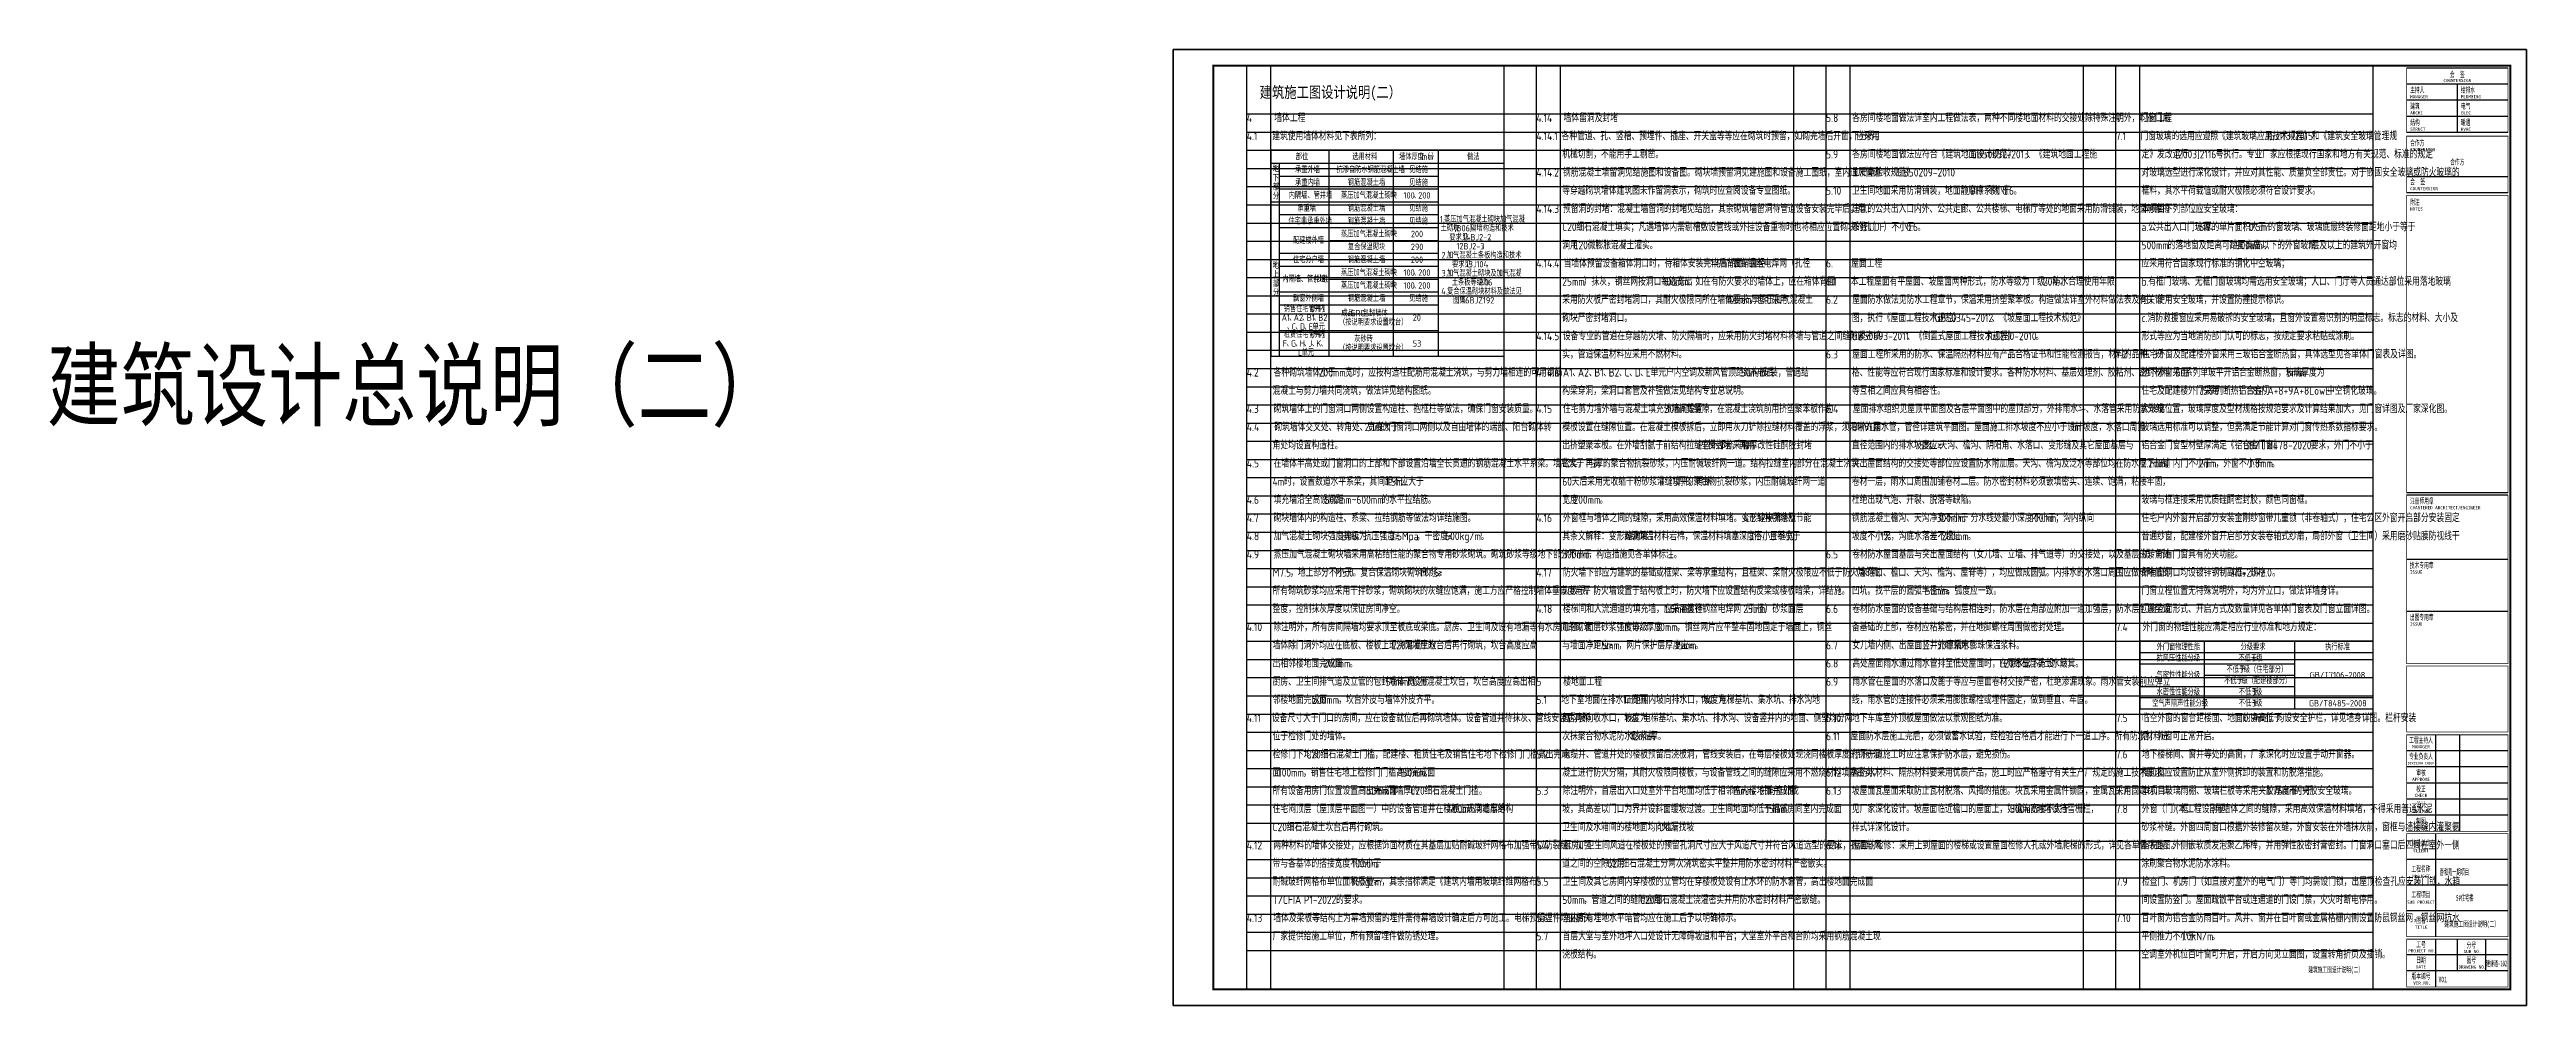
# Model space of a CAD drawing. Extents: x -444109 to -288567, y 158125 to 395725.
# Drawn here: x -442500 to -288567, y 276925 to 336325 of the extents above; entities that cross this region are included whole.
import ezdxf
from ezdxf.enums import TextEntityAlignment as Align

# ---------------------------------------------------------------- set-up
doc = ezdxf.new("R2010")
doc.units = 0
doc.header["$LTSCALE"] = 1000
doc.header["$MEASUREMENT"] = 0
doc.layers.get('Defpoints').update_dxf_attribs({"color": 171})
doc.layers.add('0-DCmeme', color=5, linetype='Continuous', plot=False)
doc.layers.add('审查修改', color=6, linetype='Continuous', plot=False)
doc.layers.add('0叠拼—建筑设计说明20191113$0$A-ANNO-TEXT', color=7, linetype='Continuous', lineweight=25)
doc.layers.add('0叠拼—消防设计说明20191113$0$A-ANNO-TEXT', color=7, linetype='Continuous', lineweight=25)
for name, color, linetype in [('_TITLE', 7, 'Continuous'), ('A-ANNO-TAB', 7, 'Continuous'), ('A-ANNO-TITLE', 4, 'Continuous'), ('DC', 7, 'Continuous')]:
    doc.layers.add(name, color=color, linetype=linetype)
doc.styles.add('-宋体', font='', dxfattribs={"width": 0.8})
doc.styles.get("Standard").update_dxf_attribs({"font": 'GBENOR', "bigfont": 'GBCBIG'})
doc.styles.add('宋体', font='', dxfattribs={"width": 0.8})
doc.styles.get('-宋体').set_extended_font_data('SimSun')
doc.styles.get('宋体').set_extended_font_data('SimSun')

msp = doc.modelspace()

# ---------------------------------------------------------------- texts
at = {"style": '-宋体'}
for s, height, width, p in [('嘉和苑一期项目', 370, 0.5, (-293955, 285031)), ('5#住宅楼', 370, 0.5, (-292943, 283431)), ('V01', 350, 0.6, (-294033, 278370))]:
    msp.add_text(s, height=height, dxfattribs=dict(at, width=width)).set_placement(p)
at = {"layer": '0-DCmeme', "style": '-宋体', "width": 0.6}
msp.add_text('建筑施工图设计说明(二）', height=350, dxfattribs=at).set_placement((-300421, 278975), align=Align.CENTER)
at = {"layer": '0叠拼—建筑设计说明20191113$0$A-ANNO-TEXT'}
for s, height, p in [('4', 500, (-368092, 331825)), ('4.1', 500, (-368092, 330695)), ('建筑使用墙体材料见下表所列：', 482.27, (-366509, 330695)), ('墙体工程', 482.3, (-366384, 331825)), ('4.14', 500, (-350092, 331825)), ('4.14.1', 500, (-350092, 330695)), ('各种管道、孔、竖槽、预埋件、插座、开关盒等等应在砌筑时预留，如砌完墙后开凿，应采用', 482.27, (-348529, 330695)), ('墙体留洞及封堵', 482.3, (-348404, 331825)), ('5.8', 500, (-332092, 331825)), ('下分界。', 482.3, (-330488, 330695)), ('各房间楼地面做法详室内工程做法表，两种不同楼地面材料的交接处除特殊注明外，均在门扇', 482.27, (-330467, 331825)), ('7.', 500, (-314092, 331825)), ('7.1', 500, (-314092, 330695)), ('门窗玻璃的选用应遵照《建筑玻璃应用技术规程》', 482.27, (-312550, 330695)), ('门窗工程', 482.3, (-312529, 331825)), ('JGJ113-2015', 500, (-304827, 330695)), ('和《建筑安全玻璃管理规', 482.27, (-301910, 330695)), ('机械切割，不能用手工剔凿。', 482.27, (-348488, 329565)), ('5.9', 500, (-332092, 329565)), ('各房间楼地面做法应符合《建筑地面设计规范》', 482.27, (-330465, 329565)), ('GB50037-2013', 500, (-323093, 329565)), ('、《建筑地面工程施', 482.3, (-319593, 329565)), ('定》发改运行', 482.3, (-312488, 329565)), ('[2003]2116', 500, (-310381, 329565)), ('号执行。专业厂家应根据现行国家和地方有关规范、标准的规定', 482.27, (-307881, 329565)), ('4.14.2', 500, (-350092, 328435)), ('钢筋混凝土墙留洞见结施图和设备图。砌块墙预留洞见建施图和设备施工图纸，室内通风管道', 482.27, (-348446, 328435)), ('工质量验收规范》', 482.3, (-330488, 328435)), ('GB50209-2010', 500, (-327679, 328435)), ('对玻璃选型进行深化设计，并应对其性能、质量负全部责任。对于嵌固安全玻璃或防火玻璃的', 482.27, (-312488, 328435)), ('4.14.3', 500, (-350092, 326175)), ('等穿越砌筑墙体建筑图未作留洞表示，砌筑时应查阅设备专业图纸。', 482.27, (-348488, 327305)), ('预留洞的封堵：混凝土墙留洞的封堵见结施，其余砌筑墙留洞待管道设备安装完毕后，用', 482.27, (-348446, 326175)), ('5.10', 500, (-332092, 327305)), ('建筑的公共出入口内外、公共走廊、公共楼梯、电梯厅等处的地面采用防滑铺装，地面静摩擦', 482.27, (-330488, 326175)), ('卫生间地面采用防滑铺装，地面静摩擦系数（', 482.27, (-330488, 327305)), ('COF', 500, (-323466, 327305)), ('）不小于', 482.3, (-322550, 327305)), ('0.6', 500, (-321146, 327305)), ('。', 482, (-320437, 327305)), ('框料，其水平荷载值或耐火极限必须符合设计要求。', 482.27, (-312488, 327305)), ('本项目下列部位应安全玻璃：', 482.27, (-312488, 326175)), ('C20', 500, (-348488, 325045)), ('细石混凝土填实；凡遇墙体内需剔槽敷设管线或外挂设备重物时也将相应位置砌块的孔', 482.27, (-347613, 325045)), ('系数（', 482.3, (-330488, 325045)), ('COF', 500, (-329435, 325045)), ('）不小于', 482.3, (-328518, 325045)), ('0.6', 500, (-327114, 325045)), ('。', 482, (-326405, 325045)), ('a.', 500, (-312488, 325045)), ('公共出入口门玻璃、', 482.3, (-312071, 325045)), ('5', 500, (-308911, 325045)), ('厚的单片面积大于', 482.3, (-308620, 325045)), ('0.5m', 500, (-305811, 325045)), ('2', 250, (-304728, 325295)), ('的窗玻璃、玻璃底最终装修面距地小于等于', 482.27, (-304627, 325045)), ('4.14.4', 500, (-350092, 322785)), ('洞用', 482.3, (-348488, 323915)), ('当墙体预留设备箱体洞口时，待箱体安装完毕后背面钉直径', 482.27, (-348404, 322785)), ('C20', 500, (-347786, 323915)), ('微膨胀混凝土灌实。', 482.3, (-346911, 323915)), ('1.6mm', 500, (-339277, 322785)), ('镀锌钢丝电焊网（孔径', 482.3, (-337902, 322785)), ('6.', 500, (-332092, 322785)), ('屋面工程', 482.3, (-330529, 322785)), ('应采用符合国家现行标准的钢化中空玻璃；', 482.27, (-312488, 322785)), ('500mm', 500, (-312488, 323915)), ('的落地窗及距离可踏面高度', 482.27, (-310863, 323915)), ('900mm', 500, (-306650, 323915)), ('以下的外窗玻璃、', 482.3, (-305023, 323915)), ('7', 500, (-302215, 323915)), ('层及以上的建筑外开窗均', 482.27, (-301923, 323915)), ('25mm', 500, (-348488, 321655)), ('）抹灰，钢丝网按洞口每边宽出', 482.27, (-347154, 321655)), ('100mm', 500, (-342239, 321655)), ('。如在有防火要求的墙体上，应在箱体背面', 482.27, (-340698, 321655)), ('6.1', 500, (-332092, 321655)), ('本工程屋面有平屋面、坡屋面两种形式，防水等级为Ⅰ级，防水合理使用年限', 482.27, (-330550, 321655)), ('20', 500, (-318614, 321655)), ('年。', 482.3, (-318031, 321655)), ('b.', 500, (-312488, 321655)), ('有框门玻璃、无框门窗玻璃均需选用安全玻璃；人口、门厅等人员通达部位采用落地玻璃', 482.27, (-312071, 321655)), ('采用防火板严密封堵洞口，其耐火极限同所在墙体要求，也可采用', 482.27, (-348488, 320525)), ('100mm', 500, (-338307, 320525)), ('厚蒸压加气混凝土', 482.3, (-336765, 320525)), ('6.2', 500, (-332092, 320525)), ('屋面防水做法见防水工程章节，保温采用挤塑聚苯板。构造做法详室外材料做法表及有关详', 482.27, (-330467, 320525)), ('时，使用安全玻璃，并设置防撞提示标识。', 482.27, (-312488, 320525)), ('4.14.5', 500, (-350092, 318265)), ('砌块严密封堵洞口。', 482.3, (-348488, 319395)), ('设备专业的管道在穿越防火墙、防火隔墙时，应采用防火封堵材料将墙与管道之间缝隙紧密填', 482.27, (-348446, 318265)), ('图，执行《屋面工程技术规范》', 482.27, (-330488, 319395)), ('GB50693-2011', 500, (-330488, 318265)), ('、《倒置式屋面工程技术规程》', 482.27, (-327070, 318265)), ('GB50345-2012', 500, (-325344, 319395)), ('JGJ230-2010', 500, (-322155, 318265)), ('、《坡屋面工程技术规范》', 482.27, (-321802, 319395)), ('形式等应为当地消防部门认可的标志，按规定要求粘贴或涂刷。', 482.27, (-312488, 318265)), ('c.', 500, (-312488, 319395)), ('消防救援窗应采用易破拆的安全玻璃，且窗外设置易识别的明显标志。标志的材料、大小及', 482.27, (-312113, 319395)), ('实，管道保温材料应采用不燃材料。', 482.27, (-348488, 317135)), ('6.3', 500, (-332092, 317135)), ('屋面工程所采用的防水、保温隔热材料应有产品合格证书和性能检测报告，材料的品种、规', 482.27, (-330467, 317135)), ('。', 482, (-319071, 318265)), ('7.2', 500, (-314092, 317135)), ('住宅外窗及配建楼外窗采用三玻铝合金断热窗，具体选型见各单体门窗表及详图。', 482.27, (-312467, 317135)), ('4.2', 500, (-368092, 316005)), ('各种砌筑墙体小于', 482.3, (-366425, 316005)), ('200mm', 500, (-363617, 316005)), ('宽时，应按构造柱配筋用混凝土浇筑，与剪力墙相连的可用钢筋', 482.27, (-361992, 316005)), ('4.14.6', 500, (-350092, 316005)), ('A1', 500, (-348446, 316005)), ('、', 482, (-347863, 316005)), ('A2', 500, (-347512, 316005)), ('、', 482, (-346845, 316005)), ('B1', 500, (-346494, 316005)), ('、', 482, (-345952, 316005)), ('B2', 500, (-345601, 316005)), ('、', 482, (-344976, 316005)), ('C', 500, (-344625, 316005)), ('、', 482, (-344333, 316005)), ('D', 500, (-343982, 316005)), ('、', 482, (-343649, 316005)), ('E', 500, (-343298, 316005)), ('单元户内空调及新风管顶距结构板底', 482.27, (-343006, 316005)), ('50mm', 500, (-337389, 316005)), ('安装，管遇结', 482.3, (-336056, 316005)), ('格、性能等应符合现行国家标准和设计要求。各种防水材料、基层处理剂、胶粘剂、密封材料', 482.27, (-330488, 316005)), ('地下外窗采用', 482.3, (-312488, 316005)), ('60', 500, (-310381, 316005)), ('系列单玻平开铝合金断热窗，玻璃厚度为', 482.27, (-309798, 316005)), ('5mm', 500, (-303479, 316005)), ('。', 482, (-302437, 316005)), ('4.3', 500, (-368092, 313745)), ('混凝土与剪力墙共同浇筑，做法详见结构图纸。', 482.27, (-366488, 314875)), ('砌筑墙体上的门窗洞口两侧设置构造柱、抱框柱等做法，确保门窗安装质量。', 482.27, (-366425, 313745)), ('4.15', 500, (-350092, 313745)), ('构梁穿洞，梁洞口套管及补强做法见结构专业总说明。', 482.27, (-348488, 314875)), ('住宅剪力墙外墙与混凝土填充外墙间设置', 482.27, (-348446, 313745)), ('30mm', 500, (-342127, 313745)), ('宽缝隙，在混凝土浇筑前用挤塑聚苯板作为', 482.27, (-340794, 313745)), ('6.4', 500, (-332092, 313745)), ('等互相之间应具有相容性。', 482.27, (-330488, 314875)), ('屋面排水组织见屋顶平面图及各层平面图中的屋顶部分，外排雨水斗、水落管采用防紫外线', 482.27, (-330425, 313745)), ('住宅及配建楼外门采用', 482.3, (-312488, 314875)), ('大玻璃位置，玻璃厚度及型材规格按规范要求及计算结果加大，见门窗详图及厂家深化图。', 482.27, (-312488, 313745)), ('75', 500, (-308977, 314875)), ('系列断热铝合金门', 482.3, (-308394, 314875)), ('8+9A+8+9A+8LowE', 500, (-305585, 314875)), ('中空钢化玻璃。', 482.3, (-300957, 314875)), ('4.4', 500, (-368092, 312615)), ('砌筑墙体交叉处、转角处、宽度大于', 482.27, (-366384, 312615)), ('2.1m', 500, (-360767, 312615)), ('的门窗洞口两侧以及自由墙体的端部、阳台砌体转', 482.27, (-359767, 312615)), ('模板设置在缝隙位置。在混凝土模板拆后，立即用灰刀铲除拉缝材料覆盖的浮浆，须清晰的露', 482.27, (-348488, 312615)), ('UPVC', 500, (-330488, 312615)), ('雨水管，管径详建筑平面图。屋面施工排水坡度不应小于设计坡度，水落口周围', 482.27, (-329154, 312615)), ('1m', 500, (-316867, 312615)), ('玻璃选用标准可以调整，但需满足节能计算对门窗传热系数指标要求。', 482.27, (-312488, 312615)), ('角处均设置构造柱。', 482.3, (-366488, 311485)), ('出挤塑聚苯板。在外墙刮腻子前结构拉缝室外部分采用', 482.27, (-348488, 311485)), ('PE', 500, (-340062, 311485)), ('棒封堵，再用', 482.3, (-339437, 311485)), ('10', 500, (-337331, 311485)), ('厚改性硅酮胶封堵', 482.3, (-336831, 311485)), ('直径范围内的排水坡度应≥', 482.27, (-330488, 311485)), ('5%', 500, (-326275, 311485)), ('。天沟、檐沟、阴阳角、水落口、变形缝及其它屋面基层与', 482.27, (-325525, 311485)), ('铝合金门窗型材壁厚满足《铝合金门窗》', 482.27, (-312488, 311485)), ('GB/T', 500, (-306169, 311485)), ('8478-2020', 500, (-304648, 311485)), ('要求，外门不小于', 482.3, (-301981, 311485)), ('4.5', 500, (-368092, 310355)), ('4m', 500, (-366488, 309225)), ('在墙体半高处或门窗洞口的上部和下部设置沿墙全长贯通的钢筋混凝土水平系梁。墙高大于', 482.27, (-366425, 310355)), ('时，设置数道水平系梁，其间距不应大于', 482.27, (-365779, 309225)), ('1.5m', 500, (-359460, 309225)), ('。', 482, (-358460, 309225)), ('密实，再抹', 482.3, (-348488, 310355)), ('60', 500, (-348488, 309225)), ('天后采用无收缩干粉砂浆灌缝填平，再抹', 482.27, (-347904, 309225)), ('5', 500, (-346732, 310355)), ('厚的聚合物抗裂砂浆，内压耐碱玻纤网一道。结构拉缝室内部分在混凝土浇筑', 482.27, (-346441, 310355)), ('5', 500, (-341585, 309225)), ('厚的聚合物抗裂砂浆，内压耐碱玻纤网一道', 482.27, (-341294, 309225)), ('卷材一层，雨水口周围加铺卷材二层。防水密封材料必须嵌填密实、连续、饱满，粘接牢固，', 482.27, (-330488, 309225)), ('突出屋面结构的交接处等部位应设置防水附加层。天沟、檐沟及泛水等部位均在防水层下加铺', 482.27, (-330488, 310355)), ('2.2mm', 500, (-312488, 310355)), ('，内门不小于', 482.3, (-311029, 310355)), ('2mm', 500, (-308923, 310355)), ('，外窗不小于', 482.3, (-307881, 310355)), ('1.8mm', 500, (-305775, 310355)), ('。', 482, (-304400, 310355)), ('4.6', 500, (-368092, 308095)), ('填充墙沿全高设间距', 482.3, (-366425, 308095)), ('500mm~600mm', 500, (-363266, 308095)), ('的水平拉结筋。', 482.3, (-359724, 308095)), ('宽度', 482.3, (-348488, 308095)), ('200mm', 500, (-347786, 308095)), ('。', 482, (-346161, 308095)), ('杜绝出现气泡、开裂、脱落等缺陷。', 482.27, (-330488, 308095)), ('玻璃与框连接采用优质硅酮密封胶，颜色同窗框。', 482.27, (-312488, 308095)), ('4.7', 500, (-368092, 306965)), ('4.8', 500, (-368092, 305835)), ('砌块墙体内的构造柱、系梁、拉结钢筋等做法均详结施图。', 482.27, (-366425, 306965)), ('加气混凝土砌块强度等级为', 482.27, (-366425, 305835)), ('B06', 500, (-362212, 305835)), ('，抗压强度≥', 482.3, (-361296, 305835)), ('3.5Mpa', 500, (-359189, 305835)), ('，干密度≤', 482.3, (-357523, 305835)), ('600kg/m', 500, (-355767, 305835)), ('3', 250, (-353642, 306085)), ('4.16', 500, (-350092, 306965)), ('其条文解释：变形缝满填', 482.27, (-348488, 305835)), ('外窗框与墙体之间的缝隙，采用高效保温材料填堵。变形缝按照地标节能', 482.27, (-348446, 306965)), ('A', 500, (-344626, 305835)), ('级保温材料岩棉，保温材料填塞深度不小于缝宽', 482.27, (-344251, 305835)), ('4.2.12', 500, (-337212, 306965)), ('3', 500, (-336879, 305835)), ('倍，且不小于', 482.3, (-336587, 305835)), ('中第', 482.3, (-335837, 306965)), ('1', 500, (-335135, 306965)), ('条及', 482.3, (-334927, 306965)), ('钢筋混凝土檐沟、天沟净宽不小于', 482.27, (-330488, 306965)), ('坡度不小于', 482.3, (-330488, 305835)), ('1%', 500, (-328732, 305835)), ('，沟底水落差不超过', 482.3, (-328066, 305835)), ('300mm', 500, (-325222, 306965)), ('200mm', 500, (-324906, 305835)), ('，分水线处最小深度不小于', 482.27, (-323597, 306965)), ('100mm', 500, (-319384, 306965)), ('；沟内纵向', 482.3, (-317842, 306965)), ('住宅户内外窗开启部分安装金刚纱窗带儿童锁（非卷轴式），住宅公区外窗开启部分安装固定', 482.27, (-312488, 306965)), ('普通纱窗，配建楼外窗开启部分安装卷轴式纱扇，局部外窗（卫生间）采用磨砂贴膜防视线干', 482.27, (-312488, 305835)), ('4.9', 500, (-368092, 304705)), ('蒸压加气混凝土砌块墙采用高粘结性能的聚合物专用砂浆砌筑。砌筑砂浆等级地下部分不小于', 482.27, (-366424, 304705)), ('。', 482, (-353550, 305835)), ('300mm', 500, (-348488, 304705)), ('，构造措施见各单体标注。', 482.27, (-346863, 304705)), ('6.5', 500, (-332092, 304705)), ('卷材防水屋面基层与突出屋面结构（女儿墙、立墙、排气道等）的交接处，以及基层的转角处', 482.27, (-330467, 304705)), ('。', 482, (-323281, 305835)), ('扰，所有门窗具有防夹功能。', 482.27, (-312488, 304705)), ('M7.5', 500, (-366488, 303575)), ('，地上部分不小于', 482.3, (-365404, 303575)), ('M5.0', 500, (-362596, 303575)), ('。复合保温砌块砌筑砂浆≥', 482.27, (-361513, 303575)), ('M7.5', 500, (-357300, 303575)), ('。', 482, (-356216, 303575)), ('4.17', 500, (-350092, 303575)), ('防火墙下部应为建筑的基础或框架、梁等承重结构，且框架、梁耐火极限应不低于防火墙的耐', 482.27, (-348446, 303575)), ('（水落口、檐口、天沟、檐沟、屋脊等），均应做成圆弧。内排水的水落口周围应做成略低的', 482.27, (-330488, 303575)), ('所有窗洞口均设镀锌钢制副框，规格', 482.27, (-312488, 303575)), ('40*20*2.0', 500, (-306871, 303575)), ('。', 482, (-304371, 303575)), ('所有砌筑砂浆均应采用干拌砂浆，砌筑砌块的灰缝应饱满，施工方应严格控制墙体垂直度与平', 482.27, (-366488, 302445)), ('整度，控制抹灰厚度以保证房间净空。', 482.27, (-366488, 301315)), ('4.18', 500, (-350092, 301315)), ('火极限。防火墙设置于结构板上时，防火墙下应设置结构反梁或楼板暗梁，详结施。', 482.27, (-348488, 302445)), ('楼梯间和人流通道的填充墙，应采用直径', 482.27, (-348446, 301315)), ('1.6mm', 500, (-342127, 301315)), ('镀锌钢丝电焊网（孔径', 482.3, (-340752, 301315)), ('25mm', 500, (-337241, 301315)), ('）砂浆面层', 482.3, (-335908, 301315)), ('6.6', 500, (-332092, 301315)), ('卷材防水屋面的设备基础与结构层相连时，防水层在角部应附加一道加强层，防水层包裹至设', 482.27, (-330467, 301315)), ('凹坑。找平层的圆弧半径应≥', 482.27, (-330488, 302445)), ('50mm', 500, (-325924, 302445)), ('，弧度应一致。', 482.3, (-324591, 302445)), ('门窗立樘位置无特殊说明外，均为外立口，做法详墙身详。', 482.27, (-312488, 302445)), ('门窗立面形式、开启方式及数量详见各单体门窗表及门窗立面详图。', 482.27, (-312488, 301315)), ('4.10', 500, (-368092, 300185)), ('除注明外，所有房间隔墙均要求顶至板底或梁底。厨房、卫生间及设有地漏等有水房间的砌筑', 482.27, (-366446, 300185)), ('加强，面层砂浆强度等级', 482.27, (-348488, 300185)), ('M10', 500, (-344626, 300185)), ('，厚度', 482.3, (-343751, 300185)), ('30mm', 500, (-342698, 300185)), ('，钢丝网片应平整牢固地固定于墙面上，钢丝', 482.27, (-341364, 300185)), ('备基础的上部，卷材应粘紧密，并在地脚螺栓周围做密封处理。', 482.27, (-330488, 300185)), ('7.4', 500, (-314092, 300185)), ('外门窗的物理性能应满足相应行业标准和地方规定：', 482.27, (-312425, 300185)), ('墙体除门洞外均应在底板、楼板上现浇同墙厚的', 482.27, (-366488, 299055)), ('C20', 500, (-359115, 299055)), ('混凝土坎台后再行砌筑，坎台高度应高', 482.27, (-358240, 299055)), ('与墙面净距应≥', 482.3, (-348488, 299055)), ('5mm', 500, (-346030, 299055)), ('，网片保护层厚度应≥', 482.3, (-344989, 299055)), ('15mm', 500, (-341478, 299055)), ('。', 482, (-340228, 299055)), ('6.7', 500, (-332092, 299055)), ('女儿墙内侧、出屋面竖井外墙采用', 482.27, (-330467, 299055)), ('30', 500, (-325201, 299055)), ('厚憎水膨珠保温浆料。', 482.3, (-324618, 299055)), ('厨房、卫生间排气道及立管的包封墙体下设置', 482.27, (-366488, 296795)), ('出相邻楼地面完成面', 482.3, (-366488, 297925)), ('200mm', 500, (-363328, 297925)), ('。', 482, (-361703, 297925)), ('50mm', 500, (-359466, 296795)), ('宽', 482, (-358133, 296795)), ('C20', 500, (-357782, 296795)), ('混凝土坎台，坎台高度应高出相', 482.27, (-356907, 296795)), ('5', 500, (-350092, 296795)), ('楼地面工程', 482.3, (-348425, 296795)), ('6.8', 500, (-332092, 297925)), ('6.9', 500, (-332092, 296795)), ('雨水管在屋面的水落口及篦子等应与屋面卷材交接严密，杜绝渗漏现象。雨水管安装前应弹立', 482.27, (-330465, 296795)), ('高处屋面雨水通过雨水管排至低处屋面时，在雨水管下方设', 482.27, (-330467, 297925)), ('C20', 500, (-321339, 297925)), ('细石混凝土水簸箕。', 482.3, (-320464, 297925)), ('邻楼地面完成面', 482.3, (-366488, 295665)), ('200mm', 500, (-364030, 295665)), ('，坎台外皮与墙体外皮齐平。', 482.27, (-362405, 295665)), ('5.1', 500, (-350092, 295665)), ('地下室地面在排水口周围', 482.27, (-348550, 295665)), ('1m', 500, (-344689, 295665)), ('范围内坡向排水口，坡度为', 482.27, (-344105, 295665)), ('1%', 500, (-339892, 295665)), ('。电梯基坑、集水坑、排水沟地', 482.27, (-339226, 295665)), ('线，雨水管的连接件必须采用膨胀螺栓或埋件固定，做到垂直、牢固。', 482.27, (-330488, 295665)), ('4.11', 500, (-368092, 294535)), ('设备尺寸大于门口的房间，应在设备就位后再砌筑墙体。设备管道井待抹灰、管线安装后再砌', 482.27, (-366529, 294535)), ('面均坡向收水口，坡度为', 482.27, (-348488, 294535)), ('1%', 500, (-344626, 294535)), ('。电梯基坑、集水坑、排水沟、设备竖井内的地面、侧壁均分两', 482.27, (-343959, 294535)), ('6.10', 500, (-332092, 294535)), ('地下车库室外顶板屋面做法以景观图纸为准。', 482.27, (-330488, 294535)), ('7.5', 500, (-314092, 294535)), ('临空外窗的窗台距楼面、地面的净高低于', 482.27, (-312467, 294535)), ('0.9m', 500, (-306148, 294535)), ('时，均设安全护栏，详见墙身详图。栏杆安装', 482.27, (-305063, 294535)), ('检修门下均设', 482.3, (-366488, 292275)), ('位于检修门处的墙体。', 482.3, (-366488, 293405)), ('C20', 500, (-364381, 292275)), ('细石混凝土门槛，配建楼、租赁住宅及销售住宅地下检修门门槛高出完成', 482.27, (-363506, 292275)), ('5.2', 500, (-350092, 292275)), ('次抹聚合物水泥防水砂浆共', 482.27, (-348488, 293405)), ('电缆井、管道井处的楼板预留后浇板洞，管线安装后，在每层楼板处现浇同楼板厚度的钢筋混', 482.27, (-348467, 292275)), ('12mm', 500, (-344275, 293405)), ('厚。', 482.3, (-343025, 293405)), ('6.11', 500, (-332092, 293405)), ('屋面防水层施工完后，必须做蓄水试验，经检验合格后才能进行下一道工序。所有防水材料进', 482.27, (-330571, 293405)), ('行下一道施工时应注意保护防水层，避免损伤。', 482.27, (-330488, 292275)), ('7.6', 500, (-314092, 292275)), ('后，外窗可正常开启。', 482.3, (-312488, 293405)), ('地下楼梯间、窗井等处的高窗，厂家深化时应设置手动开窗器。', 482.27, (-312467, 292275)), ('面', 482, (-366488, 291145)), ('100mm', 500, (-366137, 291145)), ('，销售住宅地上检修门门槛高出完成面', 482.27, (-364595, 291145)), ('150mm', 500, (-358627, 291145)), ('。', 482, (-357085, 291145)), ('凝土进行防火分隔，其耐火极限同楼板，与设备管线之间的缝隙应采用不燃烧材料填塞密实。', 482.27, (-348488, 291145)), ('6.12', 500, (-332092, 291145)), ('各防水材料、隔热材料要采用优质产品，施工时应严格遵守有关生产厂规定的施工技术要求。', 482.27, (-330488, 291145)), ('推拉窗应设置防止从室外侧拆卸的装置和防脱落措施。', 482.27, (-312488, 291145)), ('所有设备用房门位置设置高出完成面', 482.27, (-366488, 290015)), ('住宅闷顶层（屋顶层平面图一）中的设备管道井在楼板上现浇高出结构', 482.27, (-366488, 288885)), ('150mm', 500, (-360871, 290015)), ('同墙厚的', 482.3, (-359329, 290015)), ('C20', 500, (-357925, 290015)), ('细石混凝土门槛。', 482.3, (-357050, 290015)), ('同墙厚的', 482.3, (-353938, 288885)), ('5.3', 500, (-350092, 290015)), ('坡，其高差以门口为界并设斜面缓坡过渡。卫生间地面均低于相邻房间室内完成面', 482.27, (-348488, 288885)), ('除注明外，首层出入口处室外平台地面均低于相邻室内楼地面完成面', 482.27, (-348467, 290015)), ('15mm', 500, (-337935, 290015)), ('，并向室外找', 482.3, (-336685, 290015)), ('6.13', 500, (-332092, 290015)), ('坡屋面瓦屋面采取防止瓦材脱落、风揭的措施。块瓦采用金属件锁固，金属瓦采用固定钉，详', 482.27, (-330488, 290015)), ('见厂家深化设计。坡屋面临近檐口的屋面上，如檐沟宽度不大于', 482.27, (-330488, 288885)), ('时增设挡雪栅栏，', 482.3, (-319033, 288885)), ('7.7', 500, (-314092, 290015)), ('本项目玻璃雨棚、玻璃栏板等采用夹胶厚度不小于', 482.27, (-312467, 290015)), ('外窗（门）框', 482.3, (-312467, 288885)), ('(', 500, (-310360, 288885)), ('本工程设副框', 482.3, (-310194, 288885)), (')', 500, (-308087, 288885)), ('与墙体之间的缝隙，采用高效保温材料填堵，不得采用普通水泥', 482.27, (-307921, 288885)), ('0.76mm', 500, (-304743, 290015)), ('的夹胶安全玻璃。', 482.3, (-302993, 290015)), ('C20', 500, (-366488, 287755)), ('细石混凝土坎台后再行砌筑。', 482.27, (-365613, 287755)), ('400mm', 500, (-355605, 288885)), ('卫生间及水箱间的楼地面均向地漏找坡', 482.27, (-348488, 287755)), ('1%', 500, (-342520, 287755)), ('。', 482, (-341853, 287755)), ('15mm', 500, (-335849, 288885)), ('。', 482, (-334599, 288885)), ('样式详深化设计。', 482.3, (-330488, 287755)), ('300mm', 500, (-320658, 288885)), ('7.8', 500, (-314092, 288885)), ('砂浆补缝。外窗四周窗口根据外装修留灰缝，外窗安装在外墙抹灰前，窗框与墙接缝内灌聚氨', 482.27, (-312488, 287755)), ('4.12', 500, (-368092, 286625)), ('两种材料的墙体交接处，应根据饰面材质在其基层加贴耐碱玻纤网格布加强带以防裂缝。加强', 482.27, (-366446, 286625)), ('5.4', 500, (-350092, 286625)), ('厨房、卫生间风道在楼板处的预留孔洞尺寸应大于风道尺寸并符合风道选型的要求，孔洞与风', 482.27, (-348425, 286625)), ('6.14', 500, (-332092, 286625)), ('屋面的检修：采用上到屋面的楼梯或设置屋面检修人孔或外墙爬梯的形式，详见各单体平面图。', 482.27, (-330446, 286625)), ('酯发泡，外侧嵌软质发泡聚乙烯棒，并用弹性胶密封膏密封。门窗洞口塞口后四周在室外一侧', 482.27, (-312488, 286625)), ('耐碱玻纤网格布单位面积质量≥', 482.27, (-366488, 284365)), ('带与各基体的搭接宽度不应小于', 482.27, (-366488, 285495)), ('100mm', 500, (-361573, 285495)), ('160g/m', 500, (-361573, 284365)), ('。', 482, (-360031, 285495)), ('2', 250, (-359823, 284615)), ('，其余指标满足《建筑内墙用玻璃纤维网格布》', 482.27, (-359722, 284365)), ('5.5', 500, (-350092, 284365)), ('道之间的空隙处用', 482.3, (-348488, 285495)), ('卫生间及其它房间内穿楼板的立管均在穿楼板处设有止水环的防水套管，高出楼地面完成面', 482.27, (-348467, 284365)), ('C20', 500, (-345679, 285495)), ('细石混凝土分两次浇筑密实平整并用防水密封材料严密嵌实。', 482.27, (-344804, 285495)), ('7.9', 500, (-314092, 284365)), ('涂刷聚合物水泥防水涂料。', 482.27, (-312488, 285495)), ('检查门、机房门（如直接对室外的电气门）等门均需设门锁，出屋顶检查孔应安装门锁，水箱', 482.27, (-312465, 284365)), ('T/CFIA', 500, (-366488, 283235)), ('P1-2022', 500, (-364550, 283235)), ('的要求。', 482.3, (-362550, 283235)), ('50mm', 500, (-348488, 283235)), ('，管道之间的缝隙应用', 482.3, (-347154, 283235)), ('C20', 500, (-343644, 283235)), ('细石混凝土浇灌密实并用防水密封材料严密嵌缝。', 482.27, (-342769, 283235)), ('间设置防盗门。屋面疏散平台或连通道的门设门禁，火灾时断电停用。', 482.27, (-312488, 283235)), ('4.13', 500, (-368092, 282105)), ('墙体及梁板等结构上为幕墙预留的埋件需待幕墙设计确定后方可施工。电梯预留埋件均由相关', 482.27, (-366446, 282105)), ('5.6', 500, (-350092, 282105)), ('室内所有埋地水平暗管均应在施工后予以明确标示。', 482.27, (-348467, 282105)), ('7.10', 500, (-314092, 282105)), ('百叶窗为铝合金防雨百叶。风井、窗井在百叶窗或金属格栅内侧设置防鼠钢丝网，钢丝网抗水', 482.27, (-312488, 282105)), ('厂家提供给施工单位，所有预留埋件做防锈处理。', 482.27, (-366488, 280975)), ('5.7', 500, (-350092, 280975)), ('浇板结构。', 482.3, (-348488, 279845)), ('首层大堂与室外地坪入口处设计无障碍坡道和平台；大堂室外平台和台阶均采用钢筋混凝土现', 482.27, (-348467, 280975)), ('平侧推力不小于', 482.3, (-312488, 280975)), ('空调室外机位百叶窗可开启，开启方向见立面图，设置转角折页及插销。', 482.27, (-312488, 279845)), ('1.0kN/m', 500, (-310030, 280975)), ('。', 482, (-308114, 280975))]:
    msp.add_text(s, height=height, dxfattribs=at).set_placement(p)
at = {"layer": '0叠拼—消防设计说明20191113$0$A-ANNO-TEXT', "style": '宋体', "width": 0.8}
msp.add_text('建筑施工图设计说明(二）', height=700, dxfattribs=at).set_placement((-367292, 333325))
at = {"layer": 'A-ANNO-TAB'}
for s, height, p in [('部位', 385.8, (-365049, 329465)), ('选用材料', 385.8, (-361534, 329465)), ('墙体厚度（', 385.8, (-358630, 329465)), ('mm', 400, (-357225, 329465)), ('）', 386, (-356625, 329465)), ('做法', 385.8, (-354401, 329465)), ('地', 386, (-366482, 328705)), ('下', 386, (-366482, 328145)), ('部', 386, (-366471, 327585)), ('承重外墙', 385.8, (-365089, 328665)), ('承重内墙', 385.8, (-365089, 327865)), ('抗渗自防水钢筋混凝土墙', 385.82, (-362515, 328665)), ('钢筋混凝土墙', 385.8, (-361813, 327865)), ('见结施', 385.8, (-357994, 328665)), ('见结施', 385.8, (-357994, 327865)), ('分', 386, (-366471, 327025)), ('内隔墙、管井墙', 385.8, (-365487, 327065)), ('承重墙', 385.8, (-364948, 326265)), ('蒸压加气混凝土砌块', 385.8, (-362237, 327065)), ('钢筋混凝土墙', 385.8, (-361813, 326265)), ('100', 400, (-358353, 327065)), ('见结施', 385.8, (-357994, 326265)), ('、', 386, (-357720, 327065)), ('200', 400, (-357439, 327065)), ('住宅非承重外墙', 385.8, (-365504, 325465)), ('蒸压加气混凝土砌块', 385.8, (-362237, 324665)), ('钢筋混凝土墙', 385.8, (-361813, 325465)), ('见结施', 385.8, (-357994, 325465)), ('200', 400, (-357896, 324665)), ('1.', 400, (-356101, 325585)), ('土砌块', 385.8, (-356046, 325025)), ('蒸压加气混凝土砌块加气混凝', 385.82, (-355834, 325585)), ('要求见', 385.8, (-355504, 324465)), ('(B06)', 400, (-355204, 325025)), ('14BJ2-2', 400, (-354661, 324465)), ('隔墙构造和技术', 385.8, (-354204, 325025)), ('住宅分户墙', 385.8, (-365223, 323065)), ('配建楼外墙', 385.8, (-365221, 324265)), ('钢筋混凝土墙', 385.8, (-361813, 323065)), ('复合保温砌块', 385.8, (-361811, 323865)), ('290', 400, (-357897, 323865)), ('200', 400, (-357896, 323065)), ('2.', 400, (-355994, 323345)), ('加气混凝土条板构造和技术', 385.82, (-355660, 323345)), ('12BJ2-3', 400, (-355066, 323905)), ('。', 386, (-353499, 323905)), ('、', 386, (-353061, 324465)), ('地', 386, (-366482, 322705)), ('上', 386, (-366482, 322145)), ('部', 386, (-366471, 321585)), ('内隔墙、管井墙', 385.8, (-365889, 321865)), ('(', 400, (-363923, 321865)), ('公共', 385.8, (-363790, 321865)), (')', 400, (-363228, 321865)), ('蒸压加气混凝土砌块', 385.8, (-362237, 322265)), ('蒸压加气混凝土砌块', 385.8, (-362237, 321465)), ('100', 400, (-358353, 322265)), ('100', 400, (-358353, 321465)), ('、', 386, (-357720, 322265)), ('200', 400, (-357439, 322265)), ('200', 400, (-357439, 321465)), ('3.', 400, (-355994, 322225)), ('加气混凝土砌块及加气混凝', 385.82, (-355660, 322225)), ('土条板等级为', 385.8, (-355351, 321665)), ('要求见', 385.8, (-355337, 322785)), ('13J104', 400, (-354494, 322785)), ('B06', 400, (-353666, 321665)), ('。', 386, (-353228, 322785)), ('分', 386, (-366471, 321025)), ('销售住宅管井', 385.8, (-365799, 320025)), ('飘窗外侧墙', 385.8, (-365223, 320665)), ('(', 400, (-364114, 320025)), ('户内', 385.8, (-363980, 320025)), (')', 400, (-363418, 320025)), ('钢筋混凝土墙', 385.8, (-361813, 320665)), ('见结施', 385.8, (-357994, 320665)), ('、', 386, (-357720, 321465)), ('4.', 400, (-356010, 321105)), ('复合保温砌块材料及做法见', 385.82, (-355644, 321105)), ('图集', 385.8, (-355267, 320545)), ('16BJZ192', 400, (-354705, 320545)), ('A1', 400, (-365930, 319465)), ('租赁住宅管井', 385.8, (-365799, 318425)), ('、', 386, (-365587, 318905)), ('、', 386, (-365463, 319465)), ('C', 400, (-365306, 318905)), ('A2', 400, (-365182, 319465)), ('、', 386, (-365073, 318905)), ('D', 400, (-364792, 318905)), ('、', 386, (-364649, 319465)), ('、', 386, (-364526, 318905)), ('B1', 400, (-364368, 319465)), ('E', 400, (-364245, 318905)), ('(', 400, (-364114, 318425)), ('单元', 385.8, (-364011, 318905)), ('户内', 385.8, (-363980, 318425)), ('、', 386, (-363935, 319465)), ('B2', 400, (-363654, 319465)), (')', 400, (-363418, 318425)), ('成品', 385.8, (-362218, 319745)), ('（按说明要求设置坎台）', 385.82, (-362359, 319185)), ('GRC', 400, (-361656, 319745)), ('包封墙体', 385.8, (-360889, 319745)), ('20', 400, (-357780, 319465)), ('F', 400, (-365862, 317865)), ('、', 386, (-365628, 317865)), ('G', 400, (-365347, 317865)), ('、', 386, (-365081, 317865)), ('L', 400, (-364916, 317305)), ('H', 400, (-364800, 317865)), ('单元', 385.8, (-364683, 317305)), ('、', 386, (-364533, 317865)), ('J', 400, (-364252, 317865)), ('、', 386, (-364052, 317865)), ('K', 400, (-363771, 317865)), ('、', 386, (-363503, 317865)), ('（按说明要求设置坎台）', 385.82, (-362359, 317585)), ('灰砂砖', 385.8, (-361413, 318145)), ('53', 400, (-357782, 317865)), ('抗风压性能分级', 385.8, (-311551, 298305)), ('外门窗物理性能', 385.8, (-311549, 299005)), ('不低于', 385.8, (-306464, 298305)), ('分级要求', 385.8, (-306332, 299005)), ('4', 400, (-305621, 298305)), ('级', 386, (-305354, 298305)), ('执行标准', 385.8, (-301078, 299005)), ('气密性性能分级', 385.8, (-311551, 297255)), ('不低于', 385.8, (-307353, 296905)), ('不低于', 385.8, (-307212, 297605)), ('7', 400, (-306510, 296905)), ('7', 400, (-306370, 297605)), ('级（配建楼部分）', 385.8, (-306277, 296905)), ('级（住宅部分）', 385.8, (-306136, 297605)), ('GB/T7106-2008', 400, (-302034, 297255)), ('空气声隔声性能分级', 385.8, (-311826, 295505)), ('水密性性能分级', 385.8, (-311556, 296205)), ('不低于', 385.8, (-306447, 296205)), ('不低于', 385.8, (-306447, 295505)), ('3', 400, (-305604, 296205)), ('3', 400, (-305604, 295505)), ('级', 386, (-305371, 296205)), ('级', 386, (-305371, 295505)), ('GB/T8485-2008', 400, (-302084, 295505))]:
    msp.add_text(s, height=height, dxfattribs=at).set_placement(p)
at = {"layer": 'A-ANNO-TITLE', "style": '-宋体', "width": 0.6}
for s, p in [('主持人', (-295793, 333643)), ('给排水', (-292650, 333643)), ('建筑', (-295793, 332643)), ('电气', (-292647, 332643, 100)), ('结构', (-295789, 331629, 100)), ('暖通', (-292647, 331629, 100)), ('合作方', (-295793, 330353)), ('会  签  ', (-295793, 327936)), ('附注', (-295793, 326673)), ('注册师用章', (-295802, 308105)), ('技术专用章', (-295816, 304104)), ('出图专用章', (-295816, 300874))]:
    msp.add_text(s, height=350, dxfattribs=at).set_placement(p)
at = {"layer": 'A-ANNO-TITLE', "style": '-宋体'}
for s, height, p in [('COUNTERSIGN', 200, (-292867, 334302)), ('MANAGER', 200, (-295122, 292908)), ('DIVISION CHIEF', 150, (-295122, 291908)), ('APPROVE', 200, (-295122, 290878)), ('CHECK', 200, (-295122, 289877)), ('DESIGN', 200, (-295122, 288888)), ('DRAWN', 200, (-295122, 287877)), ('CLIENT', 200, (-295122, 286445)), ('PROJECT', 200, (-295122, 284845)), ('SUB PROJECT', 200, (-295122, 283245)), ('TITLE', 200, (-295108, 281693)), ('PROJECT NO.', 200, (-295052, 280219)), ('SUB NO.', 200, (-291924, 280181)), ('DATE', 200, (-295122, 279222)), ('DRAWING NO.', 200, (-291924, 279219)), ('VER.NO.', 200, (-295052, 278222))]:
    msp.add_text(s, height=height, dxfattribs=at).set_placement(p, align=Align.CENTER)
at = {"layer": 'A-ANNO-TITLE', "style": '-宋体', "width": 0.6}
for s, p in [('会  签', (-292867, 334606)), ('工程主持人', (-295122, 293241)), ('专业负责人', (-295122, 292241)), ('审核', (-295122, 291211)), ('校正', (-295122, 290210)), ('设计', (-295122, 289221)), ('制图', (-295122, 288210)), ('建设单位', (-295122, 286845)), ('工程名称', (-295122, 285245)), ('工程项目', (-295122, 283645)), ('图名', (-295120, 282045)), ('工号', (-295122, 280540)), ('分号', (-291994, 280502)), ('版本编号', (-295122, 278574)), ('日期', (-295122, 279574)), ('图号', (-291994, 279571))]:
    msp.add_text(s, height=350, dxfattribs=at).set_placement(p, align=Align.CENTER)
at = {"layer": 'A-ANNO-TITLE', "style": '-宋体'}
for s, p in [('ARCHI', (-295789, 332293, 100)), ('MANAGER', (-295793, 333293)), ('PLUMBING', (-292650, 333293)), ('ELEC', (-292647, 332293, 100)), ('STRUCT', (-295789, 331279, 100)), ('HVAC', (-292647, 331279, 100)), ('COOPERATOR', (-295793, 330003)), ('COUNTERSIGN', (-295793, 327586)), ('NOTES', (-295793, 326323)), ('CHARTERED ARCHITECT/ENGINEER', (-295802, 307755)), ('ISSUE', (-295816, 303754)), ('ISSUE', (-295816, 300524))]:
    msp.add_text(s, height=200, dxfattribs=at).set_placement(p)
at = {"layer": 'A-ANNO-TITLE', "style": '-宋体', "width": 0.6}
msp.add_attdef('合作方', text='', height=350, dxfattribs=at).set_placement((-292867, 329164), align=Align.CENTER)
at = {"layer": 'DC', "style": '-宋体'}
for s, width, p in [('建筑施工图设计说明(二）', 0.6, (-291972, 281812)), ('建施通-102', 0.5, (-290422, 279364))]:
    msp.add_text(s, height=350, dxfattribs=dict(at, width=width)).set_placement(p, align=Align.CENTER)
at = {"layer": '审查修改', "style": '宋体', "width": 0.8}
msp.add_text('建筑设计总说明（二）', height=4206, dxfattribs=at).set_placement((-442670, 313367, 15))

# ---------------------------------------------------------------- linework, layer by layer
at = {"layer": '_TITLE', "ltscale": 0.5}
msp.add_lwpolyline([(-372667, 336325), (-288567, 336325), (-288567, 276925), (-372667, 276925)], close=True, dxfattribs=at)
at = {"layer": 'A-ANNO-TAB'}
for points in [[(-366592, 317265), (-352092, 317265), (-352092, 330065), (-366592, 330065)], [(-312592, 295355), (-298092, 295355), (-298092, 299555), (-312592, 299555)]]:
    msp.add_lwpolyline(points, close=True, dxfattribs=at)
for points in [[(-362992, 330065), (-362992, 317265)], [(-358992, 330065), (-358992, 317265)], [(-356192, 330065), (-356192, 317265)], [(-366592, 329265), (-352092, 329265)], [(-366092, 329265), (-366092, 317265)], [(-366092, 328465), (-356192, 328465)], [(-366592, 326865), (-356192, 326865)], [(-366092, 327665), (-356192, 327665)], [(-366092, 326065), (-356192, 326065)], [(-366092, 325265), (-356192, 325265)], [(-366092, 323665), (-356192, 323665)], [(-362992, 324465), (-356192, 324465)], [(-366092, 322865), (-356192, 322865)], [(-362992, 322065), (-356192, 322065)], [(-366092, 321265), (-356192, 321265)], [(-366092, 320465), (-356192, 320465)], [(-366092, 318865), (-356192, 318865)], [(-312592, 298855), (-298092, 298855)], [(-308592, 299555), (-308592, 295355)], [(-302992, 299555), (-302992, 295355)], [(-312592, 298155), (-302992, 298155)], [(-308592, 297455), (-302992, 297455)], [(-312592, 296755), (-302992, 296755)], [(-312592, 296055), (-298092, 296055)]]:
    msp.add_lwpolyline(points, dxfattribs=at)
at = {"layer": 'A-ANNO-TITLE'}
for p, q in [((-289717, 335175), (-296017, 335175)), ((-289717, 334175), (-296017, 334175)), ((-292867, 334175), (-292867, 331175)), ((-289717, 333175), (-296017, 333175)), ((-289717, 333175), (-296017, 333175)), ((-289717, 332175), (-296017, 332175)), ((-289717, 331175), (-296017, 331175)), ((-289717, 328419, 100), (-296017, 328419, 100)), ((-289717, 327414, 100), (-296017, 327414, 100)), ((-289717, 308780), (-296017, 308780)), ((-289717, 308630), (-296017, 308630)), ((-289717, 304630), (-296017, 304630)), ((-289717, 301400), (-296017, 301400)), ((-289717, 292745), (-296017, 292745)), ((-294227, 293745), (-294227, 287745)), ((-292727, 293745), (-292727, 287745)), ((-289717, 291745), (-296017, 291745)), ((-289717, 290745), (-296017, 290745)), ((-289717, 289745), (-296017, 289745)), ((-289717, 288745), (-296017, 288745)), ((-294227, 287595), (-294227, 281195)), ((-289717, 285995), (-296017, 285995)), ((-289717, 284395), (-296017, 284395)), ((-289717, 282795), (-296017, 282795)), ((-294227, 281045), (-294227, 278075)), ((-292867, 281045), (-292867, 279075)), ((-291122, 281045), (-291122, 279075)), ((-289717, 280075), (-296017, 280075)), ((-289717, 279075), (-296017, 279075))]:
    msp.add_line(p, q, dxfattribs=at)
msp.add_lwpolyline([(-372667, 276925), (-288567, 276925), (-288567, 336325), (-372667, 336325)], close=True, dxfattribs=at)
for points, const_width in [([(-370167, 277925), (-289567, 277925), (-289567, 335325), (-370167, 335325)], 120), ([(-296017, 335175), (-296017, 331175), (-289717, 331175), (-289717, 335175)], 50), ([(-296017, 327414), (-289717, 327414), (-289717, 330944), (-296017, 330944)], 50), ([(-296017, 308630), (-296017, 298169), (-289717, 298169), (-289717, 308630), (-289717, 308630), (-296017, 308630)], 50), ([(-296017, 298019), (-296017, 293919), (-289717, 293919), (-289717, 298019)], 50), ([(-296017, 293745), (-296017, 287745), (-289717, 287745), (-289717, 293745)], 50), ([(-296017, 293745), (-296017, 287745), (-289717, 287745), (-289717, 293745)], 50), ([(-296017, 287595), (-296017, 281195), (-289717, 281195), (-289717, 287595)], 50), ([(-296017, 281045), (-296017, 278075), (-289717, 278075), (-289717, 281045)], 50)]:
    msp.add_lwpolyline(points, close=True, dxfattribs=dict(at, const_width=const_width))
at = {"layer": 'A-ANNO-TITLE', "const_width": 50, "elevation": 100}
msp.add_lwpolyline([(-296017, 327264), (-296017, 308780), (-289717, 308780), (-289717, 327264), (-289717, 327264), (-296017, 327264)], close=True, dxfattribs=at)
at = {"layer": 'A-ANNO-TITLE'}
msp.add_point((-289567, 277925), dxfattribs=at)
at = {"layer": 'Defpoints', "color": 136}
for p, q in [((-368092, 277925), (-368092, 335325)), ((-366592, 277925), (-366592, 335325)), ((-352092, 277925), (-352092, 335325)), ((-350092, 277925), (-350092, 335325)), ((-348592, 277925), (-348592, 335325)), ((-334092, 277925), (-334092, 335325)), ((-332092, 277925), (-332092, 335325)), ((-330592, 277925), (-330592, 335325)), ((-316092, 277925), (-316092, 335325)), ((-314092, 277925), (-314092, 335325)), ((-312592, 277925), (-312592, 335325)), ((-298092, 277925), (-298092, 335325)), ((-368092, 332325), (-298092, 332325)), ((-368092, 331195), (-298092, 331195)), ((-368092, 330065), (-298092, 330065)), ((-368092, 328935), (-298092, 328935)), ((-368092, 327805), (-298092, 327805)), ((-368092, 326675), (-298092, 326675)), ((-368092, 325545), (-298092, 325545)), ((-368092, 324415), (-298092, 324415)), ((-368092, 323285), (-298092, 323285)), ((-368092, 322155), (-298092, 322155)), ((-368092, 321025), (-298092, 321025)), ((-368092, 319895), (-298092, 319895)), ((-368092, 318765), (-298092, 318765)), ((-368092, 317635), (-298092, 317635)), ((-368092, 316505), (-298092, 316505)), ((-368092, 315375), (-298092, 315375)), ((-368092, 314245), (-298092, 314245)), ((-368092, 313115), (-298092, 313115)), ((-368092, 311985), (-298092, 311985)), ((-368092, 310855), (-298092, 310855)), ((-368092, 309725), (-298092, 309725)), ((-368092, 308595), (-298092, 308595)), ((-368092, 307465), (-298092, 307465)), ((-368092, 306335), (-298092, 306335)), ((-368092, 305205), (-298092, 305205)), ((-368092, 304075), (-298092, 304075)), ((-368092, 302945), (-298092, 302945)), ((-368092, 301815), (-298092, 301815)), ((-368092, 300685), (-298092, 300685)), ((-368092, 299555), (-298092, 299555)), ((-368092, 298425), (-298092, 298425)), ((-368092, 297295), (-298092, 297295)), ((-368092, 296165), (-298092, 296165)), ((-368092, 295035), (-298092, 295035)), ((-368092, 293905), (-298092, 293905)), ((-368092, 292775), (-298092, 292775)), ((-368092, 291645), (-298092, 291645)), ((-368092, 290515), (-298092, 290515)), ((-368092, 289385), (-298092, 289385)), ((-368092, 288255), (-298092, 288255)), ((-368092, 287125), (-298092, 287125)), ((-368092, 285995), (-298092, 285995)), ((-368092, 284865), (-298092, 284865)), ((-368092, 283735), (-298092, 283735)), ((-368092, 282605), (-298092, 282605)), ((-368092, 281475), (-298092, 281475)), ((-368092, 280345), (-298092, 280345))]:
    msp.add_line(p, q, dxfattribs=at)

msp.set_redraw_order([(e.dxf.handle, doc.entitydb.next_handle()) for e in msp.query("TEXT MTEXT ATTDEF DIMENSION ARC_DIMENSION")])  # texts and dimensions are drawn at this point

doc.saveas('drawing.dxf')
